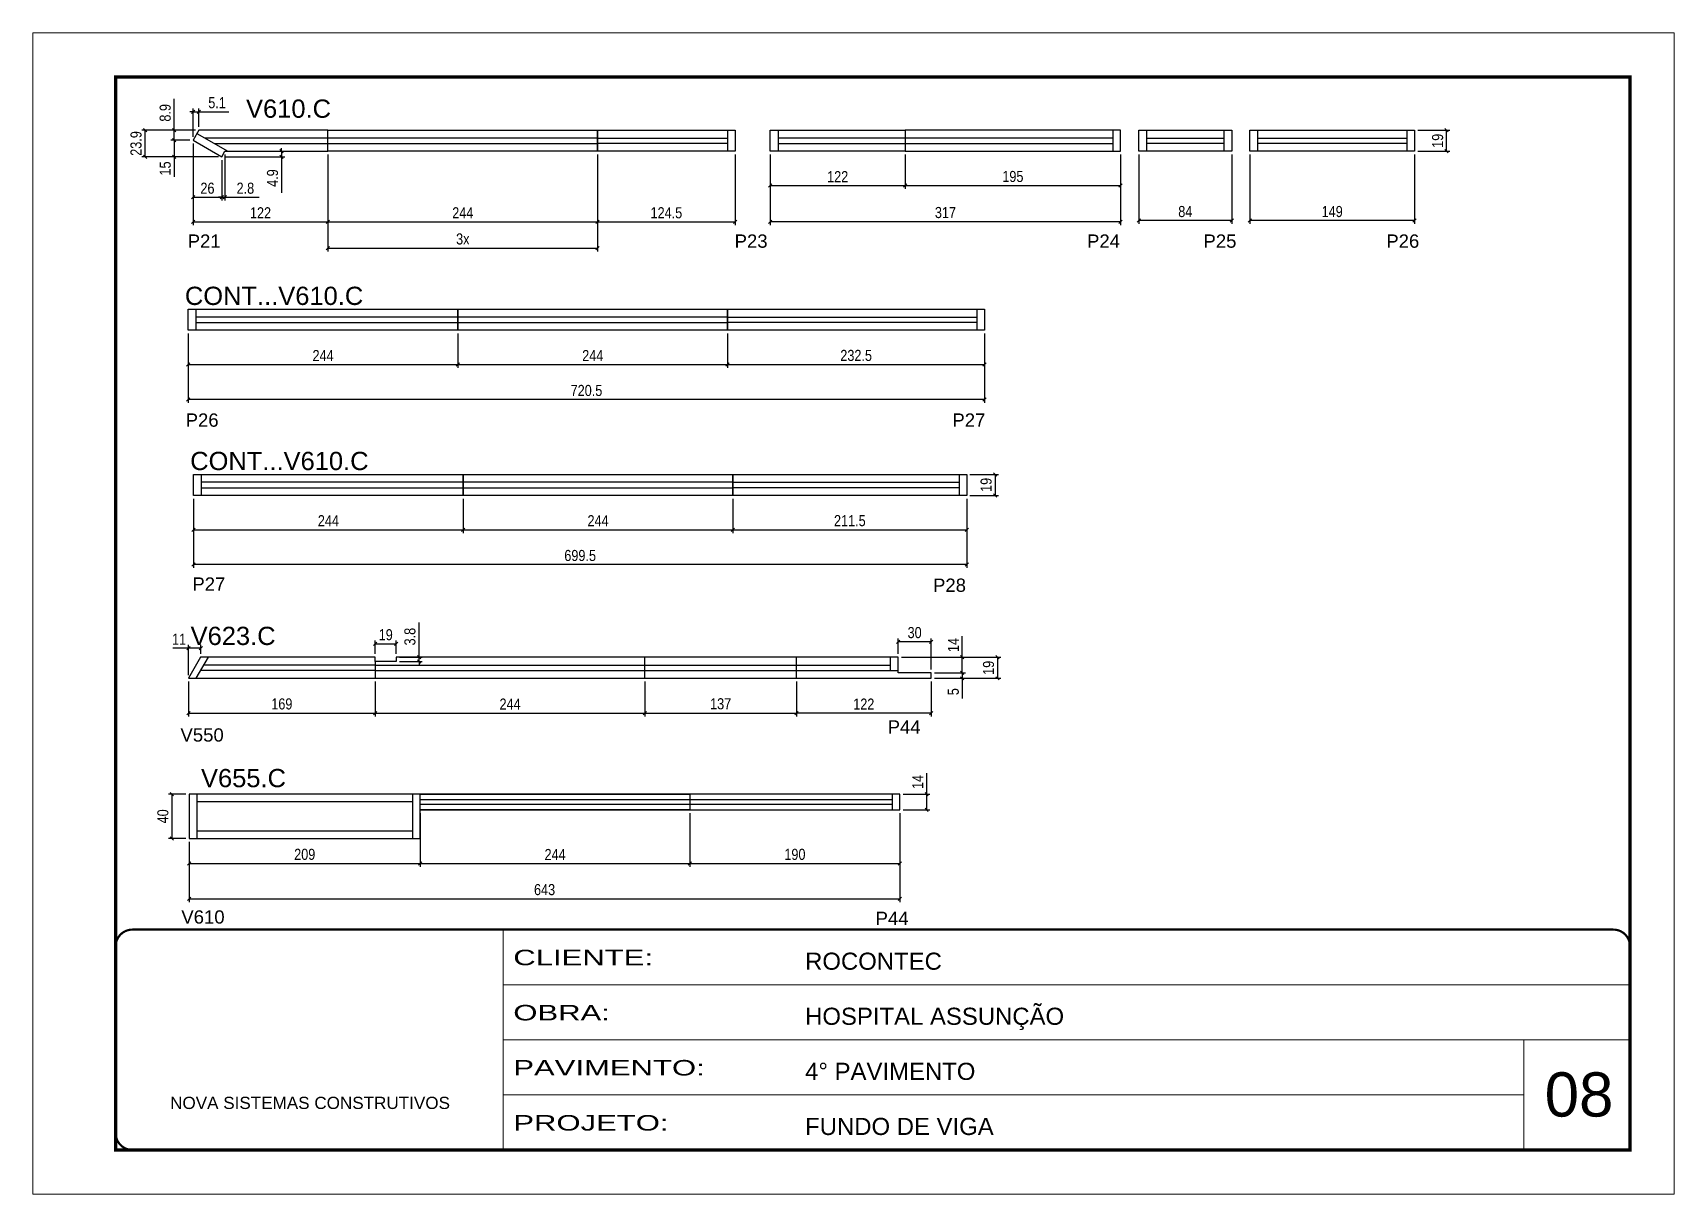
# Model space of a CAD drawing. Extents: x 3111 to 9365, y 861 to 5356.
# Drawn here: x 7880 to 9365, y 3158 to 4208 of the extents above; entities that cross this region are included whole.
import ezdxf

# ---------------------------------------------------------------- set-up
doc = ezdxf.new("R2010")
doc.units = 0
doc.linetypes.add('CONTINUO', pattern=[0])
doc.linetypes.add('DASHED', pattern=[0.75, 0.5, -0.25])
for name, color, linetype in [('5', 5, 'Continuous'), ('COTA', 241, 'Continuous'), ('NOMENCLATURA', 7, 'Continuous'), ('Painéis', 200, 'Continuous'), ('SARR_2.2x7', 40, 'Continuous'), ('SARR_EDITAR', 141, 'Continuous')]:
    doc.layers.add(name, color=color, linetype=linetype)
for name, color, linetype, lineweight in [('CARIMBO', 255, 'Continuous', 9), ('Folhas', 255, 'Continuous', 9), ('SARRAFO DE PRESSAO', 251, 'DASHED', 9)]:
    doc.layers.add(name, color=color, linetype=linetype, lineweight=lineweight)
doc.styles.add('ARIAL', font='arial.ttf')
doc.styles.add('COTA TECNICA-50', font='techl___.ttf', dxfattribs={"height": 10})
doc.styles.get("Standard").update_dxf_attribs({"font": 'arial.ttf'})
doc.styles.add('Tecnologia', font='')
doc.styles.get('Tecnologia').set_extended_font_data('Forgotten Futurist')
doc.dimstyles.new('COTA PAINEL-50', dxfattribs={"dimtxt": 10, "dimasz": 3, "dimexe": 3, "dimexo": 3, "dimgap": 3, "dimtad": 1, "dimdec": 1, "dimzin": 12, "dimdsep": 46, "dimtxsty": 'COTA TECNICA-50', "dimblk1": 'OBLIQUE', "dimblk2": 'OBLIQUE', "dimsah": 1, "dimcen": 0.9, "dimclrd": 4, "dimclre": 4, "dimclrt": 240, "dimadec": 1, "dimazin": 3, "dimtfac": 1, "dimtdec": 1, "dimtmove": 0, "dimatfit": 3, "dimfxl": 1, "dimtolj": 1, "dimtzin": 12, "dimarcsym": 0})

msp = doc.modelspace()

# ---------------------------------------------------------------- texts
at = {"layer": '5', "linetype": 'Continuous'}
for s, p in [('P21', (8019.61, 4013.62)), ('P23', (8514.44, 4013.62)), ('P24', (8833.29, 4013.62)), ('P25', (8938.62, 4013.62)), ('P26', (9104.07, 4013.62)), ('P26', (8017.77, 3851.79)), ('P27', (8711.47, 3851.79)), ('P27', (8023.84, 3703.56)), ('P28', (8693.95, 3702.5)), ('V550', (8013.08, 3567.1)), ('P44', (8652.91, 3574.33)), ('V610', (8013.86, 3402.53)), ('P44', (8641.96, 3401.27))]:
    msp.add_text(s, height=12, rotation=359.99996, dxfattribs=at).set_placement(p)
at = {"layer": 'CARIMBO', "style": 'ARIAL'}
msp.add_text('08', height=40, dxfattribs=at).set_placement((9247.36, 3228.06))
at = {"layer": 'NOMENCLATURA', "linetype": 'Continuous'}
for s, p in [('V610.C', (8072.42, 4131.12)), ('CONT...V610.C', (8017.06, 3961.88)), ('CONT...V610.C', (8021.87, 3812.58)), ('V623.C', (8022.27, 3654.43)), ('V655.C', (8031.66, 3525.86))]:
    msp.add_text(s, height=16.5, dxfattribs=at).set_placement(p)

# ---------------------------------------------------------------- blocks, each defined once
blk = doc.blocks.new('9999999999')
at = {"color": 30, "linetype": 'CONTINUO'}
for p, q in [((98564.6, 34230.2), (98564.6, 34429.4)), ((98564.6, 34379.6), (99584, 34379.6)), ((98564.6, 34329.8), (99488, 34329.8)), ((99584, 34329.8), (99488, 34329.8)), ((99488, 34329.8), (99488, 34230.2)), ((98564.6, 34280), (99488, 34280))]:
    blk.add_line(p, q, dxfattribs=at)
at = {"color": 30, "linetype": 'CONTINUO', "const_width": 2}
blk.add_lwpolyline([(99584, 34230.2), (99584, 34414.4, 0.414214), (99569, 34429.4), (98229, 34429.4, 0.414214), (98214, 34414.4), (98214, 34245.2, 0.414214), (98229, 34230.2), (99584, 34230.2)], format="xyb", dxfattribs=at)
at = {"layer": 'Folhas'}
blk.add_lwpolyline([(98139, 34190.2), (99624, 34190.2), (99624, 35240.2), (98139, 35240.2)], close=True, dxfattribs=at)
at = {"layer": 'Folhas', "color": 30, "const_width": 3}
blk.add_lwpolyline([(98214, 34230.2), (99584, 34230.2), (99584, 35200.2), (98214, 35200.2)], close=True, dxfattribs=at)
at = {"color": 7, "linetype": 'Continuous', "ltscale": 5, "style": 'ARIAL'}
for s, height, p in [('ROCONTEC', 15.48, (98837.7, 34393.1)), ('HOSPITAL ASSUNÇÃO', 15.483, (98837.7, 34343.3)), ('4° PAVIMENTO', 15.483, (98837.7, 34293.5)), ('NOVA SISTEMAS CONSTRUTIVOS', 11.059, (98263.2, 34267.2)), ('FUNDO DE VIGA', 15.483, (98837.7, 34243.7))]:
    blk.add_text(s, height=height, dxfattribs=at).set_placement(p)
at = {"layer": 'Folhas', "color": 7, "style": 'Tecnologia', "width": 1.5}
for s, p in [('CLIENTE:', (98573.7, 34397.2)), ('OBRA:', (98573.7, 34347.3)), ('PAVIMENTO:', (98573.7, 34297.5)), ('PROJETO:', (98573.7, 34247.7))]:
    blk.add_text(s, height=14, dxfattribs=at).set_placement(p)
blk = doc.blocks.new('_Oblique')
at = {"color": 0, "linetype": 'ByBlock', "lineweight": -2}
blk.add_line((-0.5, -0.5), (0.5, 0.5), dxfattribs=at)
blk = doc.blocks.new('*D117')
at = {"layer": 'COTA', "color": 4, "linetype": 'ByBlock', "lineweight": -2, "transparency": 16777216}
for p, q in [((8570.3, 3621.3), (8570.3, 3589.9)), ((8692.3, 3621.3), (8692.3, 3589.9)), ((8692.3, 3592.9), (8570.3, 3592.9))]:
    blk.add_line(p, q, dxfattribs=at)
at = {"layer": 'Defpoints', "color": 0, "linetype": 'ByBlock', "transparency": 16777216}
for p in [(8570.3, 3624.3), (8692.3, 3624.3), (8570.3, 3592.9)]:
    blk.add_point(p, dxfattribs=at)
at = {"layer": 'COTA', "color": 4, "linetype": 'ByBlock', "lineweight": -2, "transparency": 16777216, "xscale": 3, "yscale": 3, "zscale": 3, "rotation": 180}
blk.add_blockref('_Oblique', (8570.3, 3592.9), dxfattribs=at)
at = {"layer": 'COTA', "color": 4, "linetype": 'ByBlock', "lineweight": -2, "transparency": 16777216, "xscale": 3, "yscale": 3, "zscale": 3}
blk.add_blockref('_Oblique', (8692.3, 3592.9), dxfattribs=at)
at = {"layer": 'COTA', "color": 240, "linetype": 'ByBlock', "transparency": 16777216, "insert": (8631.3, 3601), "char_height": 10, "attachment_point": 5, "style": 'COTA TECNICA-50'}
blk.add_mtext('\\A1;122', dxfattribs=at)
blk = doc.blocks.new('*D118')
at = {"layer": 'COTA', "color": 4, "linetype": 'ByBlock', "lineweight": -2, "transparency": 16777216}
for p, q in [((8665.3, 3643.3), (8755.2, 3643.3)), ((8752.2, 3643.3), (8752.2, 3624.3)), ((8695.3, 3624.3), (8755.2, 3624.3))]:
    blk.add_line(p, q, dxfattribs=at)
at = {"layer": 'Defpoints', "color": 0, "linetype": 'ByBlock', "transparency": 16777216}
for p in [(8662.3, 3643.3), (8692.3, 3624.3), (8752.2, 3624.3)]:
    blk.add_point(p, dxfattribs=at)
at = {"layer": 'COTA', "color": 4, "linetype": 'ByBlock', "lineweight": -2, "transparency": 16777216, "xscale": 3, "yscale": 3, "zscale": 3}
for p, rotation in [((8752.2, 3643.3), 90), ((8752.2, 3624.3), 270)]:
    blk.add_blockref('_Oblique', p, dxfattribs=dict(at, rotation=rotation))
at = {"layer": 'COTA', "color": 240, "linetype": 'ByBlock', "transparency": 16777216, "insert": (8744.2, 3633.8), "char_height": 10, "attachment_point": 5, "rotation": 90, "style": 'COTA TECNICA-50'}
blk.add_mtext('\\A1;19', dxfattribs=at)
blk = doc.blocks.new('*D122')
at = {"layer": 'COTA', "color": 4, "linetype": 'ByBlock', "lineweight": -2, "transparency": 16777216}
for p, q in [((8021, 3476.5), (8021, 3453.9)), ((8230, 3476.5), (8230, 3453.9)), ((8021, 3456.9), (8230, 3456.9))]:
    blk.add_line(p, q, dxfattribs=at)
at = {"layer": 'Defpoints', "color": 0, "linetype": 'ByBlock', "transparency": 16777216}
for p in [(8021, 3479.5), (8230, 3479.5), (8230, 3456.9)]:
    blk.add_point(p, dxfattribs=at)
at = {"layer": 'COTA', "color": 4, "linetype": 'ByBlock', "lineweight": -2, "transparency": 16777216, "xscale": 3, "yscale": 3, "zscale": 3, "rotation": 180}
blk.add_blockref('_Oblique', (8021, 3456.9), dxfattribs=at)
at = {"layer": 'COTA', "color": 4, "linetype": 'ByBlock', "lineweight": -2, "transparency": 16777216, "xscale": 3, "yscale": 3, "zscale": 3}
blk.add_blockref('_Oblique', (8230, 3456.9), dxfattribs=at)
at = {"layer": 'COTA', "color": 240, "linetype": 'ByBlock', "transparency": 16777216, "insert": (8125.5, 3465.1), "char_height": 10, "attachment_point": 5, "style": 'COTA TECNICA-50'}
blk.add_mtext('\\A1;209', dxfattribs=at)
blk = doc.blocks.new('*D123')
at = {"layer": 'COTA', "color": 4, "linetype": 'ByBlock', "lineweight": -2, "transparency": 16777216}
for p, q in [((8664, 3502.5), (8664, 3422)), ((8021, 3476.5), (8021, 3422)), ((8021, 3425), (8664, 3425))]:
    blk.add_line(p, q, dxfattribs=at)
at = {"layer": 'Defpoints', "color": 0, "linetype": 'ByBlock', "transparency": 16777216}
for p in [(8664, 3505.5), (8021, 3479.5), (8664, 3425)]:
    blk.add_point(p, dxfattribs=at)
at = {"layer": 'COTA', "color": 4, "linetype": 'ByBlock', "lineweight": -2, "transparency": 16777216, "xscale": 3, "yscale": 3, "zscale": 3, "rotation": 180}
blk.add_blockref('_Oblique', (8021, 3425), dxfattribs=at)
at = {"layer": 'COTA', "color": 4, "linetype": 'ByBlock', "lineweight": -2, "transparency": 16777216, "xscale": 3, "yscale": 3, "zscale": 3}
blk.add_blockref('_Oblique', (8664, 3425), dxfattribs=at)
at = {"layer": 'COTA', "color": 240, "linetype": 'ByBlock', "transparency": 16777216, "insert": (8342.5, 3433.2), "char_height": 10, "attachment_point": 5, "style": 'COTA TECNICA-50'}
blk.add_mtext('\\A1;643', dxfattribs=at)
blk = doc.blocks.new('*D124')
at = {"layer": 'COTA', "color": 4, "linetype": 'ByBlock', "lineweight": -2, "transparency": 16777216}
for p, q in [((8018, 3519.5), (8002.3, 3519.5)), ((8005.3, 3519.5), (8005.3, 3479.5)), ((8018, 3479.5), (8002.3, 3479.5))]:
    blk.add_line(p, q, dxfattribs=at)
at = {"layer": 'Defpoints', "color": 0, "linetype": 'ByBlock', "transparency": 16777216}
for p in [(8021, 3519.5), (8005.3, 3479.5), (8021, 3479.5)]:
    blk.add_point(p, dxfattribs=at)
at = {"layer": 'COTA', "color": 4, "linetype": 'ByBlock', "lineweight": -2, "transparency": 16777216, "xscale": 3, "yscale": 3, "zscale": 3}
for p, rotation in [((8005.3, 3519.5), 90), ((8005.3, 3479.5), 270)]:
    blk.add_blockref('_Oblique', p, dxfattribs=dict(at, rotation=rotation))
at = {"layer": 'COTA', "color": 240, "linetype": 'ByBlock', "transparency": 16777216, "insert": (7997.2, 3499.5), "char_height": 10, "attachment_point": 5, "rotation": 90, "style": 'COTA TECNICA-50'}
blk.add_mtext('\\A1;40', dxfattribs=at)
blk = doc.blocks.new('*D125')
at = {"layer": 'COTA', "color": 4, "linetype": 'ByBlock', "lineweight": -2, "transparency": 16777216}
for p, q in [((8688.2, 3519.5), (8688.2, 3538.6)), ((8667, 3519.5), (8691.2, 3519.5)), ((8688.2, 3505.5), (8688.2, 3519.5)), ((8667, 3505.5), (8691.2, 3505.5))]:
    blk.add_line(p, q, dxfattribs=at)
at = {"layer": 'Defpoints', "color": 0, "linetype": 'ByBlock', "transparency": 16777216}
for p in [(8664, 3519.5), (8688.2, 3519.5), (8664, 3505.5)]:
    blk.add_point(p, dxfattribs=at)
at = {"layer": 'COTA', "color": 4, "linetype": 'ByBlock', "lineweight": -2, "transparency": 16777216, "xscale": 3, "yscale": 3, "zscale": 3}
for p, rotation in [((8688.2, 3519.5), 90), ((8688.2, 3505.5), 270)]:
    blk.add_blockref('_Oblique', p, dxfattribs=dict(at, rotation=rotation))
at = {"layer": 'COTA', "color": 240, "linetype": 'ByBlock', "transparency": 16777216, "insert": (8680.1, 3530.6), "char_height": 10, "attachment_point": 5, "rotation": 90, "style": 'COTA TECNICA-50'}
blk.add_mtext('\\A1;14', dxfattribs=at)
blk = doc.blocks.new('*D8')
at = {"layer": 'COTA', "color": 4, "linetype": 'ByBlock', "lineweight": -2, "transparency": 16777216}
for p, q in [((8024.5, 4107.9), (8024.5, 4034.1)), ((8146.5, 4097.8), (8146.5, 4034.1)), ((8024.5, 4037.1), (8146.5, 4037.1))]:
    blk.add_line(p, q, dxfattribs=at)
at = {"layer": 'Defpoints', "color": 0, "linetype": 'ByBlock', "transparency": 16777216}
for p in [(8024.5, 4110.9), (8146.5, 4100.8), (8146.5, 4037.1)]:
    blk.add_point(p, dxfattribs=at)
at = {"layer": 'COTA', "color": 4, "linetype": 'ByBlock', "lineweight": -2, "transparency": 16777216, "xscale": 3, "yscale": 3, "zscale": 3, "rotation": 180}
blk.add_blockref('_Oblique', (8024.5, 4037.1), dxfattribs=at)
at = {"layer": 'COTA', "color": 4, "linetype": 'ByBlock', "lineweight": -2, "transparency": 16777216, "xscale": 3, "yscale": 3, "zscale": 3}
blk.add_blockref('_Oblique', (8146.5, 4037.1), dxfattribs=at)
at = {"layer": 'COTA', "color": 240, "linetype": 'ByBlock', "transparency": 16777216, "insert": (8085.5, 4045.2), "char_height": 10, "attachment_point": 5, "style": 'COTA TECNICA-50'}
blk.add_mtext('\\A1;122', dxfattribs=at)
blk = doc.blocks.new('*D101')
at = {"layer": 'COTA', "color": 4, "linetype": 'ByBlock', "lineweight": -2, "transparency": 16777216}
for p, q in [((8026.6, 4119.8), (7978.2, 4119.8)), ((7981.2, 4095.9), (7981.2, 4119.8)), ((8047.4, 4095.9), (7978.2, 4095.9))]:
    blk.add_line(p, q, dxfattribs=at)
at = {"layer": 'Defpoints', "color": 0, "linetype": 'ByBlock', "transparency": 16777216}
for p in [(7981.2, 4119.8), (8029.6, 4119.8), (8050.4, 4095.9)]:
    blk.add_point(p, dxfattribs=at)
at = {"layer": 'COTA', "color": 4, "linetype": 'ByBlock', "lineweight": -2, "transparency": 16777216, "xscale": 3, "yscale": 3, "zscale": 3}
for p, rotation in [((7981.2, 4119.8), 90), ((7981.2, 4095.9), 270)]:
    blk.add_blockref('_Oblique', p, dxfattribs=dict(at, rotation=rotation))
at = {"layer": 'COTA', "color": 240, "linetype": 'ByBlock', "transparency": 16777216, "insert": (7972.9, 4107.9), "char_height": 10, "attachment_point": 5, "rotation": 90, "style": 'COTA TECNICA-50'}
blk.add_mtext('\\A1;23.9', dxfattribs=at)
blk = doc.blocks.new('*D9')
at = {"layer": 'COTA', "color": 4, "linetype": 'ByBlock', "lineweight": -2, "transparency": 16777216}
for p, q in [((8024.5, 4136.6), (8021.5, 4136.6)), ((8024.5, 4113.9), (8024.5, 4139.6)), ((8024.5, 4136.6), (8029.6, 4136.6)), ((8029.6, 4122.8), (8029.6, 4139.6)), ((8029.6, 4136.6), (8056.8, 4136.6))]:
    blk.add_line(p, q, dxfattribs=at)
at = {"layer": 'Defpoints', "color": 0, "linetype": 'ByBlock', "transparency": 16777216}
for p in [(8029.6, 4136.6), (8029.6, 4119.8), (8024.5, 4110.9)]:
    blk.add_point(p, dxfattribs=at)
at = {"layer": 'COTA', "color": 4, "linetype": 'ByBlock', "lineweight": -2, "transparency": 16777216, "xscale": 3, "yscale": 3, "zscale": 3}
blk.add_blockref('_Oblique', (8024.5, 4136.6), dxfattribs=at)
at = {"layer": 'COTA', "color": 4, "linetype": 'ByBlock', "lineweight": -2, "transparency": 16777216, "xscale": 3, "yscale": 3, "zscale": 3, "rotation": 180}
blk.add_blockref('_Oblique', (8029.6, 4136.6), dxfattribs=at)
at = {"layer": 'COTA', "color": 240, "linetype": 'ByBlock', "transparency": 16777216, "insert": (8046.2, 4144.7), "char_height": 10, "attachment_point": 5, "style": 'COTA TECNICA-50'}
blk.add_mtext('\\A1;5.1', dxfattribs=at)
blk = doc.blocks.new('*D10')
at = {"layer": 'COTA', "color": 4, "linetype": 'ByBlock', "lineweight": -2, "transparency": 16777216}
for p, q in [((8024.5, 4107.9), (8024.5, 4056.3)), ((8050.4, 4092.9), (8050.4, 4056.3)), ((8024.5, 4059.3), (8050.4, 4059.3))]:
    blk.add_line(p, q, dxfattribs=at)
at = {"layer": 'Defpoints', "color": 0, "linetype": 'ByBlock', "transparency": 16777216}
for p in [(8024.5, 4110.9), (8050.4, 4095.9), (8050.4, 4059.3)]:
    blk.add_point(p, dxfattribs=at)
at = {"layer": 'COTA', "color": 4, "linetype": 'ByBlock', "lineweight": -2, "transparency": 16777216, "xscale": 3, "yscale": 3, "zscale": 3, "rotation": 180}
blk.add_blockref('_Oblique', (8024.5, 4059.3), dxfattribs=at)
at = {"layer": 'COTA', "color": 4, "linetype": 'ByBlock', "lineweight": -2, "transparency": 16777216, "xscale": 3, "yscale": 3, "zscale": 3}
blk.add_blockref('_Oblique', (8050.4, 4059.3), dxfattribs=at)
at = {"layer": 'COTA', "color": 240, "linetype": 'ByBlock', "transparency": 16777216, "insert": (8037.5, 4067.4), "char_height": 10, "attachment_point": 5, "style": 'COTA TECNICA-50'}
blk.add_mtext('\\A1;26', dxfattribs=at)
blk = doc.blocks.new('*D11')
at = {"layer": 'COTA', "color": 4, "linetype": 'ByBlock', "lineweight": -2, "transparency": 16777216}
for p, q in [((8007.4, 4119.8), (8007.4, 4148.3)), ((8026.6, 4119.8), (8004.4, 4119.8)), ((8007.4, 4110.9), (8007.4, 4119.8)), ((8021.5, 4110.9), (8004.4, 4110.9))]:
    blk.add_line(p, q, dxfattribs=at)
at = {"layer": 'Defpoints', "color": 0, "linetype": 'ByBlock', "transparency": 16777216}
for p in [(8007.4, 4119.8), (8029.6, 4119.8), (8024.5, 4110.9)]:
    blk.add_point(p, dxfattribs=at)
at = {"layer": 'COTA', "color": 4, "linetype": 'ByBlock', "lineweight": -2, "transparency": 16777216, "xscale": 3, "yscale": 3, "zscale": 3}
for p, rotation in [((8007.4, 4119.8), 90), ((8007.4, 4110.9), 270)]:
    blk.add_blockref('_Oblique', p, dxfattribs=dict(at, rotation=rotation))
at = {"layer": 'COTA', "color": 240, "linetype": 'ByBlock', "transparency": 16777216, "insert": (7999.3, 4135.6), "char_height": 10, "attachment_point": 5, "rotation": 90, "style": 'COTA TECNICA-50'}
blk.add_mtext('\\A1;8.9', dxfattribs=at)
blk = doc.blocks.new('*D12')
at = {"layer": 'COTA', "color": 4, "linetype": 'ByBlock', "lineweight": -2, "transparency": 16777216}
for p, q in [((8021.5, 4110.9), (8004.4, 4110.9)), ((8007.4, 4110.9), (8007.4, 4095.9)), ((8047.4, 4095.9), (8004.4, 4095.9)), ((8007.4, 4095.9), (8007.4, 4077.6))]:
    blk.add_line(p, q, dxfattribs=at)
at = {"layer": 'Defpoints', "color": 0, "linetype": 'ByBlock', "transparency": 16777216}
for p in [(8024.5, 4110.9), (8007.4, 4095.9), (8050.4, 4095.9)]:
    blk.add_point(p, dxfattribs=at)
at = {"layer": 'COTA', "color": 4, "linetype": 'ByBlock', "lineweight": -2, "transparency": 16777216, "xscale": 3, "yscale": 3, "zscale": 3}
for p, rotation in [((8007.4, 4110.9), 90), ((8007.4, 4095.9), 270)]:
    blk.add_blockref('_Oblique', p, dxfattribs=dict(at, rotation=rotation))
at = {"layer": 'COTA', "color": 240, "linetype": 'ByBlock', "transparency": 16777216, "insert": (7999.3, 4085.3), "char_height": 10, "attachment_point": 5, "rotation": 90, "style": 'COTA TECNICA-50'}
blk.add_mtext('\\A1;15', dxfattribs=at)
blk = doc.blocks.new('*D102')
at = {"layer": 'COTA', "color": 4, "linetype": 'ByBlock', "lineweight": -2, "transparency": 16777216}
for p, q in [((8050.4, 4092.9), (8050.4, 4056.3)), ((8053.3, 4097.8), (8053.3, 4056.3)), ((8050.4, 4059.3), (8047.4, 4059.3)), ((8050.4, 4059.3), (8053.3, 4059.3)), ((8053.3, 4059.3), (8084.3, 4059.3))]:
    blk.add_line(p, q, dxfattribs=at)
at = {"layer": 'Defpoints', "color": 0, "linetype": 'ByBlock', "transparency": 16777216}
for p in [(8053.3, 4100.8), (8050.4, 4095.9), (8053.3, 4059.3)]:
    blk.add_point(p, dxfattribs=at)
at = {"layer": 'COTA', "color": 4, "linetype": 'ByBlock', "lineweight": -2, "transparency": 16777216, "xscale": 3, "yscale": 3, "zscale": 3}
blk.add_blockref('_Oblique', (8050.4, 4059.3), dxfattribs=at)
at = {"layer": 'COTA', "color": 4, "linetype": 'ByBlock', "lineweight": -2, "transparency": 16777216, "xscale": 3, "yscale": 3, "zscale": 3, "rotation": 180}
blk.add_blockref('_Oblique', (8053.3, 4059.3), dxfattribs=at)
at = {"layer": 'COTA', "color": 240, "linetype": 'ByBlock', "transparency": 16777216, "insert": (8071.8, 4067.4), "char_height": 10, "attachment_point": 5, "style": 'COTA TECNICA-50'}
blk.add_mtext('\\A1;2.8', dxfattribs=at)
blk = doc.blocks.new('*D103')
at = {"layer": 'COTA', "color": 4, "linetype": 'ByBlock', "lineweight": -2, "transparency": 16777216}
for p, q in [((8056.3, 4100.8), (8107.5, 4100.8)), ((8104.5, 4100.8), (8104.5, 4103.8)), ((8104.5, 4100.8), (8104.5, 4095.9)), ((8053.4, 4095.9), (8107.5, 4095.9)), ((8104.5, 4095.9), (8104.5, 4063.2))]:
    blk.add_line(p, q, dxfattribs=at)
at = {"layer": 'Defpoints', "color": 0, "linetype": 'ByBlock', "transparency": 16777216}
for p in [(8053.3, 4100.8), (8050.4, 4095.9), (8104.5, 4095.9)]:
    blk.add_point(p, dxfattribs=at)
at = {"layer": 'COTA', "color": 4, "linetype": 'ByBlock', "lineweight": -2, "transparency": 16777216, "xscale": 3, "yscale": 3, "zscale": 3}
for p, rotation in [((8104.5, 4100.8), 270), ((8104.5, 4095.9), 90)]:
    blk.add_blockref('_Oblique', p, dxfattribs=dict(at, rotation=rotation))
at = {"layer": 'COTA', "color": 240, "linetype": 'ByBlock', "transparency": 16777216, "insert": (8096.4, 4076.6), "char_height": 10, "attachment_point": 5, "rotation": 90, "style": 'COTA TECNICA-50'}
blk.add_mtext('\\A1;4.9', dxfattribs=at)
blk = doc.blocks.new('*D13')
at = {"layer": 'COTA', "color": 4, "linetype": 'ByBlock', "lineweight": -2, "transparency": 16777216}
for p, q in [((8146.5, 4097.8), (8146.5, 4034.1)), ((8390.5, 4097.8), (8390.5, 4034.1)), ((8146.5, 4037.1), (8390.5, 4037.1))]:
    blk.add_line(p, q, dxfattribs=at)
at = {"layer": 'Defpoints', "color": 0, "linetype": 'ByBlock', "transparency": 16777216}
for p in [(8146.5, 4100.8), (8390.5, 4100.8), (8390.5, 4037.1)]:
    blk.add_point(p, dxfattribs=at)
at = {"layer": 'COTA', "color": 4, "linetype": 'ByBlock', "lineweight": -2, "transparency": 16777216, "xscale": 3, "yscale": 3, "zscale": 3, "rotation": 180}
blk.add_blockref('_Oblique', (8146.5, 4037.1), dxfattribs=at)
at = {"layer": 'COTA', "color": 4, "linetype": 'ByBlock', "lineweight": -2, "transparency": 16777216, "xscale": 3, "yscale": 3, "zscale": 3}
blk.add_blockref('_Oblique', (8390.5, 4037.1), dxfattribs=at)
at = {"layer": 'COTA', "color": 240, "linetype": 'ByBlock', "transparency": 16777216, "insert": (8268.5, 4045.2), "char_height": 10, "attachment_point": 5, "style": 'COTA TECNICA-50'}
blk.add_mtext('\\A1;244', dxfattribs=at)
blk = doc.blocks.new('*D104')
at = {"layer": 'COTA', "color": 4, "linetype": 'ByBlock', "lineweight": -2, "transparency": 16777216}
for p, q in [((8390.5, 4097.8), (8390.5, 4034.1)), ((8514.9, 4097.8), (8514.9, 4034.1)), ((8390.5, 4037.1), (8514.9, 4037.1))]:
    blk.add_line(p, q, dxfattribs=at)
at = {"layer": 'Defpoints', "color": 0, "linetype": 'ByBlock', "transparency": 16777216}
for p in [(8390.5, 4100.8), (8514.9, 4100.8), (8514.9, 4037.1)]:
    blk.add_point(p, dxfattribs=at)
at = {"layer": 'COTA', "color": 4, "linetype": 'ByBlock', "lineweight": -2, "transparency": 16777216, "xscale": 3, "yscale": 3, "zscale": 3, "rotation": 180}
blk.add_blockref('_Oblique', (8390.5, 4037.1), dxfattribs=at)
at = {"layer": 'COTA', "color": 4, "linetype": 'ByBlock', "lineweight": -2, "transparency": 16777216, "xscale": 3, "yscale": 3, "zscale": 3}
blk.add_blockref('_Oblique', (8514.9, 4037.1), dxfattribs=at)
at = {"layer": 'COTA', "color": 240, "linetype": 'ByBlock', "transparency": 16777216, "insert": (8452.7, 4045.2), "char_height": 10, "attachment_point": 5, "style": 'COTA TECNICA-50'}
blk.add_mtext('\\A1;124.5', dxfattribs=at)
blk = doc.blocks.new('*D105')
at = {"layer": 'COTA', "color": 4, "linetype": 'ByBlock', "lineweight": -2, "transparency": 16777216}
for p, q in [((8546.7, 4097.8), (8546.7, 4066.8)), ((8668.7, 4097.8), (8668.7, 4066.8)), ((8546.7, 4069.8), (8668.7, 4069.8))]:
    blk.add_line(p, q, dxfattribs=at)
at = {"layer": 'Defpoints', "color": 0, "linetype": 'ByBlock', "transparency": 16777216}
for p in [(8546.7, 4100.8), (8668.7, 4100.8), (8668.7, 4069.8)]:
    blk.add_point(p, dxfattribs=at)
at = {"layer": 'COTA', "color": 4, "linetype": 'ByBlock', "lineweight": -2, "transparency": 16777216, "xscale": 3, "yscale": 3, "zscale": 3}
for p, rotation in [((8546.7, 4069.8), 180.0000727987055), ((8668.7, 4069.8), 7.279870543824064e-05)]:
    blk.add_blockref('_Oblique', p, dxfattribs=dict(at, rotation=rotation))
at = {"layer": 'COTA', "color": 240, "linetype": 'ByBlock', "transparency": 16777216, "insert": (8607.7, 4077.9), "char_height": 10, "attachment_point": 5, "rotation": 0.0001, "style": 'COTA TECNICA-50'}
blk.add_mtext('\\A1;122', dxfattribs=at)
blk = doc.blocks.new('*D106')
at = {"layer": 'COTA', "color": 4, "linetype": 'ByBlock', "lineweight": -2, "transparency": 16777216}
for p, q in [((8668.7, 4097.8), (8668.7, 4066.8)), ((8863.7, 4097.8), (8863.7, 4066.8)), ((8668.7, 4069.8), (8863.7, 4069.8))]:
    blk.add_line(p, q, dxfattribs=at)
at = {"layer": 'Defpoints', "color": 0, "linetype": 'ByBlock', "transparency": 16777216}
for p in [(8668.7, 4100.8), (8863.7, 4100.8), (8863.7, 4069.8)]:
    blk.add_point(p, dxfattribs=at)
at = {"layer": 'COTA', "color": 4, "linetype": 'ByBlock', "lineweight": -2, "transparency": 16777216, "xscale": 3, "yscale": 3, "zscale": 3, "rotation": 180}
blk.add_blockref('_Oblique', (8668.7, 4069.8), dxfattribs=at)
at = {"layer": 'COTA', "color": 4, "linetype": 'ByBlock', "lineweight": -2, "transparency": 16777216, "xscale": 3, "yscale": 3, "zscale": 3}
blk.add_blockref('_Oblique', (8863.7, 4069.8), dxfattribs=at)
at = {"layer": 'COTA', "color": 240, "linetype": 'ByBlock', "transparency": 16777216, "insert": (8766.2, 4078), "char_height": 10, "attachment_point": 5, "style": 'COTA TECNICA-50'}
blk.add_mtext('\\A1;195', dxfattribs=at)
blk = doc.blocks.new('*D107')
at = {"layer": 'COTA', "color": 4, "linetype": 'ByBlock', "lineweight": -2, "transparency": 16777216}
for p, q in [((8546.7, 4097.8), (8546.7, 4034.1)), ((8863.7, 4097.8), (8863.7, 4034.1)), ((8863.7, 4037.1), (8546.7, 4037.1))]:
    blk.add_line(p, q, dxfattribs=at)
at = {"layer": 'Defpoints', "color": 0, "linetype": 'ByBlock', "transparency": 16777216}
for p in [(8546.7, 4100.8), (8863.7, 4100.8), (8546.7, 4037.1)]:
    blk.add_point(p, dxfattribs=at)
at = {"layer": 'COTA', "color": 4, "linetype": 'ByBlock', "lineweight": -2, "transparency": 16777216, "xscale": 3, "yscale": 3, "zscale": 3, "rotation": 180}
blk.add_blockref('_Oblique', (8546.7, 4037.1), dxfattribs=at)
at = {"layer": 'COTA', "color": 4, "linetype": 'ByBlock', "lineweight": -2, "transparency": 16777216, "xscale": 3, "yscale": 3, "zscale": 3}
blk.add_blockref('_Oblique', (8863.7, 4037.1), dxfattribs=at)
at = {"layer": 'COTA', "color": 240, "linetype": 'ByBlock', "transparency": 16777216, "insert": (8705.2, 4045.4), "char_height": 10, "attachment_point": 5, "style": 'COTA TECNICA-50'}
blk.add_mtext('\\A1;317', dxfattribs=at)
blk = doc.blocks.new('*D14')
at = {"layer": 'COTA', "color": 4, "linetype": 'ByBlock', "lineweight": -2, "transparency": 16777216}
for p, q in [((9132.6, 4119.8), (9161.6, 4119.8)), ((9158.6, 4100.8), (9158.6, 4119.8)), ((9132.6, 4100.8), (9161.6, 4100.8))]:
    blk.add_line(p, q, dxfattribs=at)
at = {"layer": 'Defpoints', "color": 0, "linetype": 'ByBlock', "transparency": 16777216}
for p in [(9129.6, 4119.8), (9158.6, 4119.8), (9129.6, 4100.8)]:
    blk.add_point(p, dxfattribs=at)
at = {"layer": 'COTA', "color": 4, "linetype": 'ByBlock', "lineweight": -2, "transparency": 16777216, "xscale": 3, "yscale": 3, "zscale": 3}
for p, rotation in [((9158.6, 4119.8), 90), ((9158.6, 4100.8), 270)]:
    blk.add_blockref('_Oblique', p, dxfattribs=dict(at, rotation=rotation))
at = {"layer": 'COTA', "color": 240, "linetype": 'ByBlock', "transparency": 16777216, "insert": (9150.5, 4110.3), "char_height": 10, "attachment_point": 5, "rotation": 90, "style": 'COTA TECNICA-50'}
blk.add_mtext('\\A1;19', dxfattribs=at)
blk = doc.blocks.new('*D108')
at = {"layer": 'COTA', "color": 4, "linetype": 'ByBlock', "lineweight": -2, "transparency": 16777216}
for p, q in [((8880.2, 4097.8), (8880.2, 4035.2)), ((8964.2, 4097.8), (8964.2, 4035.2)), ((8964.2, 4038.2), (8880.2, 4038.2))]:
    blk.add_line(p, q, dxfattribs=at)
at = {"layer": 'Defpoints', "color": 0, "linetype": 'ByBlock', "transparency": 16777216}
for p in [(8880.2, 4100.8), (8964.2, 4100.8), (8880.2, 4038.2)]:
    blk.add_point(p, dxfattribs=at)
at = {"layer": 'COTA', "color": 4, "linetype": 'ByBlock', "lineweight": -2, "transparency": 16777216, "xscale": 3, "yscale": 3, "zscale": 3}
for p, rotation in [((8880.2, 4038.2), 180.0000000217672), ((8964.2, 4038.2), 2.176722802005315e-08)]:
    blk.add_blockref('_Oblique', p, dxfattribs=dict(at, rotation=rotation))
at = {"layer": 'COTA', "color": 240, "linetype": 'ByBlock', "transparency": 16777216, "insert": (8922.2, 4046.3), "char_height": 10, "attachment_point": 5, "rotation": 0, "style": 'COTA TECNICA-50'}
blk.add_mtext('\\A1;84', dxfattribs=at)
blk = doc.blocks.new('*D109')
at = {"layer": 'COTA', "color": 4, "linetype": 'ByBlock', "lineweight": -2, "transparency": 16777216}
for p, q in [((8980.6, 4097.8), (8980.6, 4035.2)), ((9129.6, 4097.8), (9129.6, 4035.2)), ((9129.6, 4038.2), (8980.6, 4038.2))]:
    blk.add_line(p, q, dxfattribs=at)
at = {"layer": 'Defpoints', "color": 0, "linetype": 'ByBlock', "transparency": 16777216}
for p in [(8980.6, 4100.8), (9129.6, 4100.8), (8980.6, 4038.2)]:
    blk.add_point(p, dxfattribs=at)
at = {"layer": 'COTA', "color": 4, "linetype": 'ByBlock', "lineweight": -2, "transparency": 16777216, "xscale": 3, "yscale": 3, "zscale": 3}
for p, rotation in [((8980.6, 4038.2), 180.0000000122715), ((9129.6, 4038.2), 1.22714638450816e-08)]:
    blk.add_blockref('_Oblique', p, dxfattribs=dict(at, rotation=rotation))
at = {"layer": 'COTA', "color": 240, "linetype": 'ByBlock', "transparency": 16777216, "insert": (9055.1, 4046.3), "char_height": 10, "attachment_point": 5, "rotation": 0, "style": 'COTA TECNICA-50'}
blk.add_mtext('\\A1;149', dxfattribs=at)
blk = doc.blocks.new('*D110')
at = {"layer": 'COTA', "color": 4, "linetype": 'ByBlock', "lineweight": -2, "transparency": 16777216}
for p, q in [((8508.1, 3936), (8508.1, 3905)), ((8740.6, 3936), (8740.6, 3905)), ((8508.1, 3908), (8740.6, 3908))]:
    blk.add_line(p, q, dxfattribs=at)
at = {"layer": 'Defpoints', "color": 0, "linetype": 'ByBlock', "transparency": 16777216}
for p in [(8508.1, 3939), (8740.6, 3939), (8740.6, 3908)]:
    blk.add_point(p, dxfattribs=at)
at = {"layer": 'COTA', "color": 4, "linetype": 'ByBlock', "lineweight": -2, "transparency": 16777216, "xscale": 3, "yscale": 3, "zscale": 3, "rotation": 180}
blk.add_blockref('_Oblique', (8508.1, 3908), dxfattribs=at)
at = {"layer": 'COTA', "color": 4, "linetype": 'ByBlock', "lineweight": -2, "transparency": 16777216, "xscale": 3, "yscale": 3, "zscale": 3}
blk.add_blockref('_Oblique', (8740.6, 3908), dxfattribs=at)
at = {"layer": 'COTA', "color": 240, "linetype": 'ByBlock', "transparency": 16777216, "insert": (8624.4, 3916.2), "char_height": 10, "attachment_point": 5, "style": 'COTA TECNICA-50'}
blk.add_mtext('\\A1;232.5', dxfattribs=at)
blk = doc.blocks.new('*D111')
at = {"layer": 'COTA', "color": 4, "linetype": 'ByBlock', "lineweight": -2, "transparency": 16777216}
for p, q in [((8020.1, 3936), (8020.1, 3905)), ((8264.1, 3936), (8264.1, 3905)), ((8020.1, 3908), (8264.1, 3908))]:
    blk.add_line(p, q, dxfattribs=at)
at = {"layer": 'Defpoints', "color": 0, "linetype": 'ByBlock', "transparency": 16777216}
for p in [(8020.1, 3939), (8264.1, 3939), (8264.1, 3908)]:
    blk.add_point(p, dxfattribs=at)
at = {"layer": 'COTA', "color": 4, "linetype": 'ByBlock', "lineweight": -2, "transparency": 16777216, "xscale": 3, "yscale": 3, "zscale": 3, "rotation": 180}
blk.add_blockref('_Oblique', (8020.1, 3908), dxfattribs=at)
at = {"layer": 'COTA', "color": 4, "linetype": 'ByBlock', "lineweight": -2, "transparency": 16777216, "xscale": 3, "yscale": 3, "zscale": 3}
blk.add_blockref('_Oblique', (8264.1, 3908), dxfattribs=at)
at = {"layer": 'COTA', "color": 240, "linetype": 'ByBlock', "transparency": 16777216, "insert": (8142.1, 3916.1), "char_height": 10, "attachment_point": 5, "style": 'COTA TECNICA-50'}
blk.add_mtext('\\A1;244', dxfattribs=at)
blk = doc.blocks.new('*D41')
at = {"layer": 'COTA', "color": 4, "linetype": 'ByBlock', "lineweight": -2, "transparency": 16777216}
for p, q in [((8264.1, 3936), (8264.1, 3905)), ((8508.1, 3936), (8508.1, 3905)), ((8264.1, 3908), (8508.1, 3908))]:
    blk.add_line(p, q, dxfattribs=at)
at = {"layer": 'Defpoints', "color": 0, "linetype": 'ByBlock', "transparency": 16777216}
for p in [(8264.1, 3939), (8508.1, 3939), (8508.1, 3908)]:
    blk.add_point(p, dxfattribs=at)
at = {"layer": 'COTA', "color": 4, "linetype": 'ByBlock', "lineweight": -2, "transparency": 16777216, "xscale": 3, "yscale": 3, "zscale": 3, "rotation": 180}
blk.add_blockref('_Oblique', (8264.1, 3908), dxfattribs=at)
at = {"layer": 'COTA', "color": 4, "linetype": 'ByBlock', "lineweight": -2, "transparency": 16777216, "xscale": 3, "yscale": 3, "zscale": 3}
blk.add_blockref('_Oblique', (8508.1, 3908), dxfattribs=at)
at = {"layer": 'COTA', "color": 240, "linetype": 'ByBlock', "transparency": 16777216, "insert": (8386.1, 3916.1), "char_height": 10, "attachment_point": 5, "style": 'COTA TECNICA-50'}
blk.add_mtext('\\A1;244', dxfattribs=at)
blk = doc.blocks.new('*D42')
at = {"layer": 'COTA', "color": 4, "linetype": 'ByBlock', "lineweight": -2, "transparency": 16777216}
for p, q in [((8020.1, 3936), (8020.1, 3873.4)), ((8740.6, 3936), (8740.6, 3873.4)), ((8740.6, 3876.4), (8020.1, 3876.4))]:
    blk.add_line(p, q, dxfattribs=at)
at = {"layer": 'Defpoints', "color": 0, "linetype": 'ByBlock', "transparency": 16777216}
for p in [(8020.1, 3939), (8740.6, 3939), (8020.1, 3876.4)]:
    blk.add_point(p, dxfattribs=at)
at = {"layer": 'COTA', "color": 4, "linetype": 'ByBlock', "lineweight": -2, "transparency": 16777216, "xscale": 3, "yscale": 3, "zscale": 3, "rotation": 180}
blk.add_blockref('_Oblique', (8020.1, 3876.4), dxfattribs=at)
at = {"layer": 'COTA', "color": 4, "linetype": 'ByBlock', "lineweight": -2, "transparency": 16777216, "xscale": 3, "yscale": 3, "zscale": 3}
blk.add_blockref('_Oblique', (8740.6, 3876.4), dxfattribs=at)
at = {"layer": 'COTA', "color": 240, "linetype": 'ByBlock', "transparency": 16777216, "insert": (8380.4, 3884.5), "char_height": 10, "attachment_point": 5, "style": 'COTA TECNICA-50'}
blk.add_mtext('\\A1;720.5', dxfattribs=at)
blk = doc.blocks.new('*D152')
at = {"layer": 'COTA', "color": 4, "linetype": 'ByBlock', "lineweight": -2, "transparency": 16777216}
for p, q in [((8512.9, 3786.7), (8512.9, 3755.7)), ((8724.4, 3786.7), (8724.4, 3755.7)), ((8512.9, 3758.7), (8724.4, 3758.7))]:
    blk.add_line(p, q, dxfattribs=at)
at = {"layer": 'Defpoints', "color": 0, "linetype": 'ByBlock', "transparency": 16777216}
for p in [(8512.9, 3789.7), (8724.4, 3789.7), (8724.4, 3758.7)]:
    blk.add_point(p, dxfattribs=at)
at = {"layer": 'COTA', "color": 4, "linetype": 'ByBlock', "lineweight": -2, "transparency": 16777216, "xscale": 3, "yscale": 3, "zscale": 3, "rotation": 180}
blk.add_blockref('_Oblique', (8512.9, 3758.7), dxfattribs=at)
at = {"layer": 'COTA', "color": 4, "linetype": 'ByBlock', "lineweight": -2, "transparency": 16777216, "xscale": 3, "yscale": 3, "zscale": 3}
blk.add_blockref('_Oblique', (8724.4, 3758.7), dxfattribs=at)
at = {"layer": 'COTA', "color": 240, "linetype": 'ByBlock', "transparency": 16777216, "insert": (8618.7, 3766.8), "char_height": 10, "attachment_point": 5, "style": 'COTA TECNICA-50'}
blk.add_mtext('\\A1;211.5', dxfattribs=at)
blk = doc.blocks.new('*D153')
at = {"layer": 'COTA', "color": 4, "linetype": 'ByBlock', "lineweight": -2, "transparency": 16777216}
for p, q in [((8024.9, 3786.7), (8024.9, 3755.7)), ((8268.9, 3786.7), (8268.9, 3755.7)), ((8024.9, 3758.7), (8268.9, 3758.7))]:
    blk.add_line(p, q, dxfattribs=at)
at = {"layer": 'Defpoints', "color": 0, "linetype": 'ByBlock', "transparency": 16777216}
for p in [(8024.9, 3789.7), (8268.9, 3789.7), (8268.9, 3758.7)]:
    blk.add_point(p, dxfattribs=at)
at = {"layer": 'COTA', "color": 4, "linetype": 'ByBlock', "lineweight": -2, "transparency": 16777216, "xscale": 3, "yscale": 3, "zscale": 3, "rotation": 180}
blk.add_blockref('_Oblique', (8024.9, 3758.7), dxfattribs=at)
at = {"layer": 'COTA', "color": 4, "linetype": 'ByBlock', "lineweight": -2, "transparency": 16777216, "xscale": 3, "yscale": 3, "zscale": 3}
blk.add_blockref('_Oblique', (8268.9, 3758.7), dxfattribs=at)
at = {"layer": 'COTA', "color": 240, "linetype": 'ByBlock', "transparency": 16777216, "insert": (8146.9, 3766.8), "char_height": 10, "attachment_point": 5, "style": 'COTA TECNICA-50'}
blk.add_mtext('\\A1;244', dxfattribs=at)
blk = doc.blocks.new('*D43')
at = {"layer": 'COTA', "color": 4, "linetype": 'ByBlock', "lineweight": -2, "transparency": 16777216}
for p, q in [((8268.9, 3786.7), (8268.9, 3755.7)), ((8512.9, 3786.7), (8512.9, 3755.7)), ((8268.9, 3758.7), (8512.9, 3758.7))]:
    blk.add_line(p, q, dxfattribs=at)
at = {"layer": 'Defpoints', "color": 0, "linetype": 'ByBlock', "transparency": 16777216}
for p in [(8268.9, 3789.7), (8512.9, 3789.7), (8512.9, 3758.7)]:
    blk.add_point(p, dxfattribs=at)
at = {"layer": 'COTA', "color": 4, "linetype": 'ByBlock', "lineweight": -2, "transparency": 16777216, "xscale": 3, "yscale": 3, "zscale": 3, "rotation": 180}
blk.add_blockref('_Oblique', (8268.9, 3758.7), dxfattribs=at)
at = {"layer": 'COTA', "color": 4, "linetype": 'ByBlock', "lineweight": -2, "transparency": 16777216, "xscale": 3, "yscale": 3, "zscale": 3}
blk.add_blockref('_Oblique', (8512.9, 3758.7), dxfattribs=at)
at = {"layer": 'COTA', "color": 240, "linetype": 'ByBlock', "transparency": 16777216, "insert": (8390.9, 3766.8), "char_height": 10, "attachment_point": 5, "style": 'COTA TECNICA-50'}
blk.add_mtext('\\A1;244', dxfattribs=at)
blk = doc.blocks.new('*D44')
at = {"layer": 'COTA', "color": 4, "linetype": 'ByBlock', "lineweight": -2, "transparency": 16777216}
for p, q in [((8024.9, 3786.7), (8024.9, 3724.1)), ((8724.4, 3786.7), (8724.4, 3724.1)), ((8724.4, 3727.1), (8024.9, 3727.1))]:
    blk.add_line(p, q, dxfattribs=at)
at = {"layer": 'Defpoints', "color": 0, "linetype": 'ByBlock', "transparency": 16777216}
for p in [(8024.9, 3789.7), (8724.4, 3789.7), (8024.9, 3727.1)]:
    blk.add_point(p, dxfattribs=at)
at = {"layer": 'COTA', "color": 4, "linetype": 'ByBlock', "lineweight": -2, "transparency": 16777216, "xscale": 3, "yscale": 3, "zscale": 3, "rotation": 180}
blk.add_blockref('_Oblique', (8024.9, 3727.1), dxfattribs=at)
at = {"layer": 'COTA', "color": 4, "linetype": 'ByBlock', "lineweight": -2, "transparency": 16777216, "xscale": 3, "yscale": 3, "zscale": 3}
blk.add_blockref('_Oblique', (8724.4, 3727.1), dxfattribs=at)
at = {"layer": 'COTA', "color": 240, "linetype": 'ByBlock', "transparency": 16777216, "insert": (8374.7, 3735.3), "char_height": 10, "attachment_point": 5, "style": 'COTA TECNICA-50'}
blk.add_mtext('\\A1;699.5', dxfattribs=at)
blk = doc.blocks.new('*D154')
at = {"layer": 'COTA', "color": 4, "linetype": 'ByBlock', "lineweight": -2, "transparency": 16777216}
for p, q in [((8727.4, 3808.7), (8753.1, 3808.7)), ((8750.1, 3808.7), (8750.1, 3789.7)), ((8727.4, 3789.7), (8753.1, 3789.7))]:
    blk.add_line(p, q, dxfattribs=at)
at = {"layer": 'Defpoints', "color": 0, "linetype": 'ByBlock', "transparency": 16777216}
for p in [(8724.4, 3808.7), (8724.4, 3789.7), (8750.1, 3789.7)]:
    blk.add_point(p, dxfattribs=at)
at = {"layer": 'COTA', "color": 4, "linetype": 'ByBlock', "lineweight": -2, "transparency": 16777216, "xscale": 3, "yscale": 3, "zscale": 3}
for p, rotation in [((8750.1, 3808.7), 90), ((8750.1, 3789.7), 270)]:
    blk.add_blockref('_Oblique', p, dxfattribs=dict(at, rotation=rotation))
at = {"layer": 'COTA', "color": 240, "linetype": 'ByBlock', "transparency": 16777216, "insert": (8742, 3799.2), "char_height": 10, "attachment_point": 5, "rotation": 90, "style": 'COTA TECNICA-50'}
blk.add_mtext('\\A1;19', dxfattribs=at)
blk = doc.blocks.new('*D78')
at = {"layer": 'COTA', "color": 4, "linetype": 'ByBlock', "lineweight": -2, "transparency": 16777216}
for p, q in [((8189.3, 3621.3), (8189.3, 3589.9)), ((8433.3, 3621.3), (8433.3, 3589.9)), ((8189.3, 3592.9), (8433.3, 3592.9))]:
    blk.add_line(p, q, dxfattribs=at)
at = {"layer": 'Defpoints', "color": 0, "linetype": 'ByBlock', "transparency": 16777216}
for p in [(8189.3, 3624.3), (8433.3, 3624.3), (8433.3, 3592.9)]:
    blk.add_point(p, dxfattribs=at)
at = {"layer": 'COTA', "color": 4, "linetype": 'ByBlock', "lineweight": -2, "transparency": 16777216, "xscale": 3, "yscale": 3, "zscale": 3, "rotation": 180}
blk.add_blockref('_Oblique', (8189.3, 3592.9), dxfattribs=at)
at = {"layer": 'COTA', "color": 4, "linetype": 'ByBlock', "lineweight": -2, "transparency": 16777216, "xscale": 3, "yscale": 3, "zscale": 3}
blk.add_blockref('_Oblique', (8433.3, 3592.9), dxfattribs=at)
at = {"layer": 'COTA', "color": 240, "linetype": 'ByBlock', "transparency": 16777216, "insert": (8311.3, 3601), "char_height": 10, "attachment_point": 5, "style": 'COTA TECNICA-50'}
blk.add_mtext('\\A1;244', dxfattribs=at)
blk = doc.blocks.new('*D79')
at = {"layer": 'COTA', "color": 4, "linetype": 'ByBlock', "lineweight": -2, "transparency": 16777216}
for p, q in [((8020.3, 3621.3), (8020.3, 3589.9)), ((8189.3, 3621.3), (8189.3, 3589.9)), ((8020.3, 3592.9), (8189.3, 3592.9))]:
    blk.add_line(p, q, dxfattribs=at)
at = {"layer": 'Defpoints', "color": 0, "linetype": 'ByBlock', "transparency": 16777216}
for p in [(8020.3, 3624.3), (8189.3, 3624.3), (8189.3, 3592.9)]:
    blk.add_point(p, dxfattribs=at)
at = {"layer": 'COTA', "color": 4, "linetype": 'ByBlock', "lineweight": -2, "transparency": 16777216, "xscale": 3, "yscale": 3, "zscale": 3, "rotation": 180}
blk.add_blockref('_Oblique', (8020.3, 3592.9), dxfattribs=at)
at = {"layer": 'COTA', "color": 4, "linetype": 'ByBlock', "lineweight": -2, "transparency": 16777216, "xscale": 3, "yscale": 3, "zscale": 3}
blk.add_blockref('_Oblique', (8189.3, 3592.9), dxfattribs=at)
at = {"layer": 'COTA', "color": 240, "linetype": 'ByBlock', "transparency": 16777216, "insert": (8104.8, 3601.1), "char_height": 10, "attachment_point": 5, "style": 'COTA TECNICA-50'}
blk.add_mtext('\\A1;169', dxfattribs=at)
blk = doc.blocks.new('*D196')
at = {"layer": 'COTA', "color": 4, "linetype": 'ByBlock', "lineweight": -2, "transparency": 16777216}
for p, q in [((8433.3, 3621.3), (8433.3, 3589.9)), ((8570.3, 3621.3), (8570.3, 3589.9)), ((8433.3, 3592.9), (8570.3, 3592.9))]:
    blk.add_line(p, q, dxfattribs=at)
at = {"layer": 'Defpoints', "color": 0, "linetype": 'ByBlock', "transparency": 16777216}
for p in [(8433.3, 3624.3), (8570.3, 3624.3), (8570.3, 3592.9)]:
    blk.add_point(p, dxfattribs=at)
at = {"layer": 'COTA', "color": 4, "linetype": 'ByBlock', "lineweight": -2, "transparency": 16777216, "xscale": 3, "yscale": 3, "zscale": 3, "rotation": 180}
blk.add_blockref('_Oblique', (8433.3, 3592.9), dxfattribs=at)
at = {"layer": 'COTA', "color": 4, "linetype": 'ByBlock', "lineweight": -2, "transparency": 16777216, "xscale": 3, "yscale": 3, "zscale": 3}
blk.add_blockref('_Oblique', (8570.3, 3592.9), dxfattribs=at)
at = {"layer": 'COTA', "color": 240, "linetype": 'ByBlock', "transparency": 16777216, "insert": (8501.8, 3601.2), "char_height": 10, "attachment_point": 5, "style": 'COTA TECNICA-50'}
blk.add_mtext('\\A1;137', dxfattribs=at)
blk = doc.blocks.new('*D197')
at = {"layer": 'COTA', "color": 4, "linetype": 'ByBlock', "lineweight": -2, "transparency": 16777216}
for p, q in [((8695.3, 3629.3), (8723.4, 3629.3)), ((8695.3, 3624.3), (8723.4, 3624.3)), ((8720.4, 3629.3), (8720.4, 3632.3)), ((8720.4, 3629.3), (8720.4, 3624.3)), ((8720.4, 3624.3), (8720.4, 3606.2))]:
    blk.add_line(p, q, dxfattribs=at)
at = {"layer": 'Defpoints', "color": 0, "linetype": 'ByBlock', "transparency": 16777216}
for p in [(8692.3, 3629.3), (8692.3, 3624.3), (8720.4, 3624.3)]:
    blk.add_point(p, dxfattribs=at)
at = {"layer": 'COTA', "color": 4, "linetype": 'ByBlock', "lineweight": -2, "transparency": 16777216, "xscale": 3, "yscale": 3, "zscale": 3}
for p, rotation in [((8720.4, 3629.3), 270), ((8720.4, 3624.3), 90)]:
    blk.add_blockref('_Oblique', p, dxfattribs=dict(at, rotation=rotation))
at = {"layer": 'COTA', "color": 240, "linetype": 'ByBlock', "transparency": 16777216, "insert": (8712.3, 3612.2), "char_height": 10, "attachment_point": 5, "rotation": 90, "style": 'COTA TECNICA-50'}
blk.add_mtext('\\A1;5', dxfattribs=at)
blk = doc.blocks.new('*D80')
at = {"layer": 'COTA', "color": 4, "linetype": 'ByBlock', "lineweight": -2, "transparency": 16777216}
for p, q in [((8720.4, 3643.3), (8720.4, 3662.4)), ((8665.3, 3643.3), (8723.4, 3643.3)), ((8720.4, 3629.3), (8720.4, 3643.3)), ((8695.3, 3629.3), (8723.4, 3629.3))]:
    blk.add_line(p, q, dxfattribs=at)
at = {"layer": 'Defpoints', "color": 0, "linetype": 'ByBlock', "transparency": 16777216}
for p in [(8662.3, 3643.3), (8720.4, 3643.3), (8692.3, 3629.3)]:
    blk.add_point(p, dxfattribs=at)
at = {"layer": 'COTA', "color": 4, "linetype": 'ByBlock', "lineweight": -2, "transparency": 16777216, "xscale": 3, "yscale": 3, "zscale": 3}
for p, rotation in [((8720.4, 3643.3), 90), ((8720.4, 3629.3), 270)]:
    blk.add_blockref('_Oblique', p, dxfattribs=dict(at, rotation=rotation))
at = {"layer": 'COTA', "color": 240, "linetype": 'ByBlock', "transparency": 16777216, "insert": (8712.4, 3654.4), "char_height": 10, "attachment_point": 5, "rotation": 90, "style": 'COTA TECNICA-50'}
blk.add_mtext('\\A1;14', dxfattribs=at)
blk = doc.blocks.new('*D81')
at = {"layer": 'COTA', "color": 4, "linetype": 'ByBlock', "lineweight": -2, "transparency": 16777216}
for p, q in [((8662.3, 3646.3), (8662.3, 3660.4)), ((8692.3, 3657.4), (8662.3, 3657.4)), ((8692.3, 3632.3), (8692.3, 3660.4))]:
    blk.add_line(p, q, dxfattribs=at)
at = {"layer": 'Defpoints', "color": 0, "linetype": 'ByBlock', "transparency": 16777216}
for p in [(8662.3, 3657.4), (8662.3, 3643.3), (8692.3, 3629.3)]:
    blk.add_point(p, dxfattribs=at)
at = {"layer": 'COTA', "color": 4, "linetype": 'ByBlock', "lineweight": -2, "transparency": 16777216, "xscale": 3, "yscale": 3, "zscale": 3, "rotation": 180}
blk.add_blockref('_Oblique', (8662.3, 3657.4), dxfattribs=at)
at = {"layer": 'COTA', "color": 4, "linetype": 'ByBlock', "lineweight": -2, "transparency": 16777216, "xscale": 3, "yscale": 3, "zscale": 3}
blk.add_blockref('_Oblique', (8692.3, 3657.4), dxfattribs=at)
at = {"layer": 'COTA', "color": 240, "linetype": 'ByBlock', "transparency": 16777216, "insert": (8677.3, 3665.6), "char_height": 10, "attachment_point": 5, "style": 'COTA TECNICA-50'}
blk.add_mtext('\\A1;30', dxfattribs=at)
blk = doc.blocks.new('*D198')
at = {"layer": 'COTA', "color": 4, "linetype": 'ByBlock', "lineweight": -2, "transparency": 16777216}
for p, q in [((8020.3, 3627.3), (8020.3, 3654.6)), ((8031.4, 3646.3), (8031.4, 3654.6)), ((8020.3, 3651.6), (8006.2, 3651.6)), ((8031.4, 3651.6), (8020.3, 3651.6))]:
    blk.add_line(p, q, dxfattribs=at)
at = {"layer": 'Defpoints', "color": 0, "linetype": 'ByBlock', "transparency": 16777216}
for p in [(8020.3, 3651.6), (8031.4, 3643.3), (8020.3, 3624.3)]:
    blk.add_point(p, dxfattribs=at)
at = {"layer": 'COTA', "color": 4, "linetype": 'ByBlock', "lineweight": -2, "transparency": 16777216, "xscale": 3, "yscale": 3, "zscale": 3, "rotation": 180}
blk.add_blockref('_Oblique', (8020.3, 3651.6), dxfattribs=at)
at = {"layer": 'COTA', "color": 4, "linetype": 'ByBlock', "lineweight": -2, "transparency": 16777216, "xscale": 3, "yscale": 3, "zscale": 3}
blk.add_blockref('_Oblique', (8031.4, 3651.6), dxfattribs=at)
at = {"layer": 'COTA', "color": 240, "linetype": 'ByBlock', "transparency": 16777216, "insert": (8011.8, 3659.6), "char_height": 10, "attachment_point": 5, "style": 'COTA TECNICA-50'}
blk.add_mtext('\\A1;11', dxfattribs=at)
blk = doc.blocks.new('*D199')
at = {"layer": 'COTA', "color": 4, "linetype": 'ByBlock', "lineweight": -2, "transparency": 16777216}
for p, q in [((8189.3, 3646.3), (8189.3, 3658.6)), ((8189.3, 3655.6), (8208.3, 3655.6)), ((8208.3, 3646.3), (8208.3, 3658.6))]:
    blk.add_line(p, q, dxfattribs=at)
at = {"layer": 'Defpoints', "color": 0, "linetype": 'ByBlock', "transparency": 16777216}
for p in [(8208.3, 3655.6), (8189.3, 3643.3), (8208.3, 3643.3)]:
    blk.add_point(p, dxfattribs=at)
at = {"layer": 'COTA', "color": 4, "linetype": 'ByBlock', "lineweight": -2, "transparency": 16777216, "xscale": 3, "yscale": 3, "zscale": 3, "rotation": 180}
blk.add_blockref('_Oblique', (8189.3, 3655.6), dxfattribs=at)
at = {"layer": 'COTA', "color": 4, "linetype": 'ByBlock', "lineweight": -2, "transparency": 16777216, "xscale": 3, "yscale": 3, "zscale": 3}
blk.add_blockref('_Oblique', (8208.3, 3655.6), dxfattribs=at)
at = {"layer": 'COTA', "color": 240, "linetype": 'ByBlock', "transparency": 16777216, "insert": (8198.8, 3663.7), "char_height": 10, "attachment_point": 5, "style": 'COTA TECNICA-50'}
blk.add_mtext('\\A1;19', dxfattribs=at)
blk = doc.blocks.new('*D200')
at = {"layer": 'COTA', "color": 4, "linetype": 'ByBlock', "lineweight": -2, "transparency": 16777216}
for p, q in [((8228.9, 3643.3), (8228.9, 3674.7)), ((8211.3, 3643.3), (8231.9, 3643.3)), ((8211.3, 3639.5), (8231.9, 3639.5)), ((8228.9, 3639.5), (8228.9, 3643.3)), ((8228.9, 3639.5), (8228.9, 3636.5))]:
    blk.add_line(p, q, dxfattribs=at)
at = {"layer": 'Defpoints', "color": 0, "linetype": 'ByBlock', "transparency": 16777216}
for p in [(8208.3, 3643.3), (8208.3, 3639.5), (8228.9, 3643.3)]:
    blk.add_point(p, dxfattribs=at)
at = {"layer": 'COTA', "color": 4, "linetype": 'ByBlock', "lineweight": -2, "transparency": 16777216, "xscale": 3, "yscale": 3, "zscale": 3}
for p, rotation in [((8228.9, 3643.3), 270), ((8228.9, 3639.5), 90)]:
    blk.add_blockref('_Oblique', p, dxfattribs=dict(at, rotation=rotation))
at = {"layer": 'COTA', "color": 240, "linetype": 'ByBlock', "transparency": 16777216, "insert": (8220.7, 3662), "char_height": 10, "attachment_point": 5, "rotation": 90, "style": 'COTA TECNICA-50'}
blk.add_mtext('\\A1;3.8', dxfattribs=at)
blk = doc.blocks.new('*D145')
at = {"layer": 'COTA', "color": 4, "linetype": 'ByBlock', "lineweight": -2, "transparency": 16777216}
for p, q in [((8230, 3502.5), (8230, 3453.9)), ((8474, 3502.5), (8474, 3453.9)), ((8230, 3456.9), (8474, 3456.9))]:
    blk.add_line(p, q, dxfattribs=at)
at = {"layer": 'Defpoints', "color": 0, "linetype": 'ByBlock', "transparency": 16777216}
for p in [(8230, 3505.5), (8474, 3505.5), (8474, 3456.9)]:
    blk.add_point(p, dxfattribs=at)
at = {"layer": 'COTA', "color": 4, "linetype": 'ByBlock', "lineweight": -2, "transparency": 16777216, "xscale": 3, "yscale": 3, "zscale": 3, "rotation": 180}
blk.add_blockref('_Oblique', (8230, 3456.9), dxfattribs=at)
at = {"layer": 'COTA', "color": 4, "linetype": 'ByBlock', "lineweight": -2, "transparency": 16777216, "xscale": 3, "yscale": 3, "zscale": 3}
blk.add_blockref('_Oblique', (8474, 3456.9), dxfattribs=at)
at = {"layer": 'COTA', "color": 240, "linetype": 'ByBlock', "transparency": 16777216, "insert": (8352, 3465), "char_height": 10, "attachment_point": 5, "style": 'COTA TECNICA-50'}
blk.add_mtext('\\A1;244', dxfattribs=at)
blk = doc.blocks.new('*D146')
at = {"layer": 'COTA', "color": 4, "linetype": 'ByBlock', "lineweight": -2, "transparency": 16777216}
for p, q in [((8474, 3502.5), (8474, 3453.9)), ((8664, 3502.5), (8664, 3453.9)), ((8474, 3456.9), (8664, 3456.9))]:
    blk.add_line(p, q, dxfattribs=at)
at = {"layer": 'Defpoints', "color": 0, "linetype": 'ByBlock', "transparency": 16777216}
for p in [(8474, 3505.5), (8664, 3505.5), (8664, 3456.9)]:
    blk.add_point(p, dxfattribs=at)
at = {"layer": 'COTA', "color": 4, "linetype": 'ByBlock', "lineweight": -2, "transparency": 16777216, "xscale": 3, "yscale": 3, "zscale": 3, "rotation": 180}
blk.add_blockref('_Oblique', (8474, 3456.9), dxfattribs=at)
at = {"layer": 'COTA', "color": 4, "linetype": 'ByBlock', "lineweight": -2, "transparency": 16777216, "xscale": 3, "yscale": 3, "zscale": 3}
blk.add_blockref('_Oblique', (8664, 3456.9), dxfattribs=at)
at = {"layer": 'COTA', "color": 240, "linetype": 'ByBlock', "transparency": 16777216, "insert": (8569, 3465.1), "char_height": 10, "attachment_point": 5, "style": 'COTA TECNICA-50'}
blk.add_mtext('\\A1;190', dxfattribs=at)
blk = doc.blocks.new('*D224')
at = {"layer": 'COTA', "color": 4, "linetype": 'ByBlock', "lineweight": -2, "transparency": 16777216}
for p, q in [((8146.5, 4097.8), (8146.5, 4010.3)), ((8390.5, 4097.8), (8390.5, 4010.3)), ((8146.5, 4013.3), (8390.5, 4013.3))]:
    blk.add_line(p, q, dxfattribs=at)
at = {"layer": 'Defpoints', "color": 0, "linetype": 'ByBlock', "transparency": 16777216}
for p in [(8146.5, 4100.8), (8390.5, 4100.8), (8390.5, 4013.3)]:
    blk.add_point(p, dxfattribs=at)
at = {"layer": 'COTA', "color": 4, "linetype": 'ByBlock', "lineweight": -2, "transparency": 16777216, "xscale": 3, "yscale": 3, "zscale": 3, "rotation": 180}
blk.add_blockref('_Oblique', (8146.5, 4013.3), dxfattribs=at)
at = {"layer": 'COTA', "color": 4, "linetype": 'ByBlock', "lineweight": -2, "transparency": 16777216, "xscale": 3, "yscale": 3, "zscale": 3}
blk.add_blockref('_Oblique', (8390.5, 4013.3), dxfattribs=at)
at = {"layer": 'COTA', "color": 240, "linetype": 'ByBlock', "transparency": 16777216, "insert": (8268.5, 4021.5), "char_height": 10, "attachment_point": 5, "style": 'COTA TECNICA-50'}
blk.add_mtext('\\A1;3x', dxfattribs=at)

# ---------------------------------------------------------------- dimensions: what is measured, and where the dimension line sits
at = {"layer": 'COTA', "linetype": 'ByBlock'}
for base, p1, p2, picture, middle in [((8007.36, 4119.81), (8024.46, 4110.94), (8029.58, 4119.81), '*D11', (7999.26, 4135.57)), ((9158.58, 4119.81), (9129.61, 4100.81), (9129.61, 4119.81), '*D14', (9150.5, 4110.31)), ((8007.36, 4095.94), (8024.46, 4110.94), (8050.45, 4095.94), '*D12', (7999.25, 4085.25)), ((8104.48, 4095.94), (8053.26, 4100.81), (8050.45, 4095.94), '*D103', (8096.38, 4076.57)), ((8750.12, 3789.68), (8724.45, 3808.68), (8724.45, 3789.68), '*D154', (8742.03, 3799.18)), ((8228.94, 3643.3), (8208.3, 3639.52), (8208.31, 3643.3), '*D200', (8220.7, 3661.99)), ((8720.45, 3643.3), (8692.31, 3629.3), (8662.31, 3643.3), '*D80', (8712.38, 3654.36)), ((8752.24, 3624.3), (8662.31, 3643.3), (8692.3, 3624.3), '*D118', (8744.15, 3633.8)), ((8720.45, 3624.3), (8692.31, 3629.3), (8692.3, 3624.3), '*D197', (8712.34, 3612.25)), ((8688.2, 3519.5), (8663.96, 3505.5), (8663.96, 3519.5), '*D125', (8680.12, 3530.56)), ((8005.26, 3479.5), (8020.96, 3519.5), (8020.96, 3479.5), '*D124', (7997.16, 3499.5))]:
    dim = msp.add_linear_dim(base=base, p1=p1, p2=p2, angle=90, dimstyle='COTA PAINEL-50', override={"dimarcsym": 1}, dxfattribs=at)
    dim.commit()
    dim.dimension.update_dxf_attribs({"geometry": picture, "text_midpoint": middle})
for base, p1, p2, picture, middle in [((8029.58, 4136.63), (8024.46, 4110.94), (8029.58, 4119.81), '*D9', (8046.2, 4144.74)), ((8146.46, 4037.14), (8024.46, 4110.94), (8146.46, 4100.81), '*D8', (8085.46, 4045.19)), ((8050.45, 4059.3), (8024.46, 4110.94), (8050.45, 4095.94), '*D10', (8037.46, 4067.41)), ((8053.26, 4059.3), (8050.45, 4095.94), (8053.26, 4100.81), '*D102', (8071.79, 4067.4)), ((8514.95, 4037.14), (8390.46, 4100.81), (8514.95, 4100.81), '*D104', (8452.71, 4045.24)), ((8546.7, 4037.14), (8863.7, 4100.81), (8546.7, 4100.81), '*D107', (8705.2, 4045.35)), ((8020.1, 3876.41), (8740.64, 3938.98), (8020.1, 3938.98), '*D42', (8380.37, 3884.52)), ((8740.64, 3907.99), (8508.1, 3938.98), (8740.64, 3938.98), '*D110', (8624.37, 3916.21)), ((8024.91, 3727.11), (8724.45, 3789.68), (8024.91, 3789.68), '*D44', (8374.68, 3735.25)), ((8724.45, 3758.69), (8512.91, 3789.68), (8724.45, 3789.68), '*D152', (8618.68, 3766.8)), ((8208.31, 3655.64), (8189.3, 3643.3), (8208.31, 3643.3), '*D199', (8198.8, 3663.73)), ((8662.31, 3657.43), (8692.31, 3629.3), (8662.31, 3643.3), '*D81', (8677.31, 3665.65)), ((8020.33, 3651.57), (8031.35, 3643.3), (8020.33, 3624.3), '*D198', (8011.79, 3659.63)), ((8189.3, 3592.94), (8020.33, 3624.3), (8189.3, 3624.3), '*D79', (8104.82, 3601.07)), ((8570.3, 3592.94), (8433.3, 3624.3), (8570.3, 3624.3), '*D196', (8501.8, 3601.16)), ((8570.3, 3592.94), (8692.3, 3624.3), (8570.3, 3624.3), '*D117', (8631.3, 3601)), ((8663.96, 3425), (8020.96, 3479.5), (8663.96, 3505.5), '*D123', (8342.46, 3433.22)), ((8473.96, 3456.94), (8229.96, 3505.48), (8473.96, 3505.48), '*D145', (8351.96, 3465.01)), ((8663.96, 3456.94), (8473.96, 3505.5), (8663.96, 3505.5), '*D146', (8568.96, 3465.07)), ((8229.96, 3456.94), (8020.96, 3479.5), (8229.96, 3479.5), '*D122', (8125.46, 3465.07))]:
    dim = msp.add_linear_dim(base=base, p1=p1, p2=p2, dimstyle='COTA PAINEL-50', override={"dimarcsym": 1}, dxfattribs=at)
    dim.commit()
    dim.dimension.update_dxf_attribs({"geometry": picture, "text_midpoint": middle})
dim = msp.add_linear_dim(base=(7981.18, 4119.81), p1=(8050.45, 4095.94), p2=(8029.58, 4119.81), angle=90, dimstyle='COTA PAINEL-50', override={"dimarcsym": 1}, dxfattribs=at)
dim.commit()
dim.dimension.update_dxf_attribs({"geometry": '*D101', "text_midpoint": (7981.18, 4107.87), "dimtype": 160})
for p1, p2, distance, picture, middle in [((8146.46, 4100.81), (8390.46, 4100.81), -63.67, '*D13', (8268.46, 4045.21)), ((8546.7, 4100.81), (8668.7, 4100.81), -30.99, '*D105', (8607.7, 4077.87)), ((8668.7, 4100.81), (8863.7, 4100.81), -30.99, '*D106', (8766.2, 4077.95)), ((8964.16, 4100.81), (8880.16, 4100.81), 62.56, '*D108', (8922.16, 4046.34)), ((9129.61, 4100.81), (8980.61, 4100.81), 62.56, '*D109', (9055.11, 4046.34)), ((8020.1, 3938.98), (8264.1, 3938.98), -30.99, '*D111', (8142.1, 3916.06)), ((8264.1, 3938.98), (8508.1, 3938.98), -30.99, '*D41', (8386.1, 3916.06)), ((8024.91, 3789.68), (8268.91, 3789.68), -30.99, '*D153', (8146.91, 3766.76)), ((8268.91, 3789.68), (8512.91, 3789.68), -30.99, '*D43', (8390.91, 3766.76)), ((8189.3, 3624.3), (8433.3, 3624.3), -31.36, '*D78', (8311.3, 3601.01))]:
    dim = msp.add_aligned_dim(p1=p1, p2=p2, distance=distance, dimstyle='COTA PAINEL-50', override={"dimarcsym": 1}, dxfattribs=at)
    dim.commit()
    dim.dimension.update_dxf_attribs({"geometry": picture, "text_midpoint": middle})
dim = msp.add_aligned_dim(p1=(8146.46, 4100.81), p2=(8390.46, 4100.81), distance=-87.51, text='3x', dimstyle='COTA PAINEL-50', override={"dimarcsym": 1}, dxfattribs=at)
dim.commit()
dim.dimension.update_dxf_attribs({"geometry": '*D224', "text_midpoint": (8268.46, 4021.51)})

# ---------------------------------------------------------------- linework, layer by layer
at = {"layer": 'Painéis', "linetype": 'ByBlock'}
for p, q in [((8146.46, 4100.81), (8146.46, 4119.81)), ((8189.3, 3639.52), (8189.3, 3624.3)), ((8433.3, 3624.3), (8433.3, 3643.3)), ((8570.3, 3624.3), (8570.3, 3643.3)), ((8692.31, 3633.3), (8692.3, 3633.3)), ((8229.96, 3505.5), (8229.96, 3519.48))]:
    msp.add_line(p, q, dxfattribs=at)
for points in [[(8029.58, 4119.81), (8024.46, 4110.94), (8050.45, 4095.94), (8053.26, 4100.81)], [(8053.26, 4100.81), (8146.46, 4100.81), (8146.46, 4119.81), (8029.58, 4119.81)], [(8020.33, 3624.3), (8692.3, 3624.3), (8692.31, 3629.3), (8662.31, 3629.3), (8662.31, 3643.3), (8208.31, 3643.3), (8208.3, 3639.52), (8189.3, 3639.52), (8189.3, 3643.3), (8031.35, 3643.3), (8020.33, 3624.3)], [(8020.96, 3519.5), (8020.96, 3479.5), (8229.96, 3479.5), (8229.96, 3505.5), (8663.96, 3505.5), (8663.96, 3519.5), (8020.96, 3519.46)]]:
    msp.add_lwpolyline(points, dxfattribs=at)
at = {"layer": 'Painéis', "linetype": 'Continuous'}
for points in [[(8146.46, 4119.81), (8390.46, 4119.81), (8390.46, 4100.81), (8146.46, 4100.81)], [(8546.7, 4119.81), (8668.7, 4119.81), (8668.7, 4100.81), (8546.7, 4100.81)], [(8668.7, 4100.81), (8863.7, 4100.81), (8863.7, 4119.81), (8668.7, 4119.81)], [(8880.16, 4119.81), (8964.16, 4119.81), (8964.16, 4100.81), (8880.16, 4100.81)], [(8980.61, 4119.81), (9129.61, 4119.81), (9129.61, 4100.81), (8980.61, 4100.81)], [(8020.1, 3957.98), (8264.1, 3957.98), (8264.1, 3938.98), (8020.1, 3938.98)], [(8264.1, 3957.98), (8508.1, 3957.98), (8508.1, 3938.98), (8264.1, 3938.98)], [(8024.91, 3808.68), (8268.91, 3808.68), (8268.91, 3789.68), (8024.91, 3789.68)], [(8268.91, 3808.68), (8512.91, 3808.68), (8512.91, 3789.68), (8268.91, 3789.68)], [(8229.96, 3519.48), (8473.96, 3519.48), (8473.96, 3505.48), (8229.96, 3505.48)]]:
    msp.add_lwpolyline(points, close=True, dxfattribs=at)
at = {"layer": 'Painéis', "linetype": 'ByBlock'}
for points in [[(8390.46, 4119.81), (8514.95, 4119.81), (8514.95, 4100.81), (8390.46, 4100.81)], [(8508.1, 3957.98), (8740.64, 3957.98), (8740.64, 3938.98), (8508.1, 3938.98)], [(8512.91, 3808.68), (8724.45, 3808.68), (8724.45, 3789.68), (8512.91, 3789.68)]]:
    msp.add_lwpolyline(points, close=True, dxfattribs=at)
at = {"layer": 'SARR_2.2x7', "linetype": 'Continuous'}
for p, q in [((8507.97, 4119.81), (8507.97, 4100.81)), ((8553.7, 4119.81), (8553.7, 4100.81)), ((8856.7, 4119.81), (8856.7, 4100.81)), ((8887.16, 4119.81), (8887.16, 4100.81)), ((8957.16, 4119.81), (8957.16, 4100.81)), ((8987.61, 4119.81), (8987.61, 4100.81)), ((9122.61, 4119.81), (9122.61, 4100.81)), ((8146.46, 4112.81), (8035.23, 4112.81)), ((8043.89, 4107.81), (8146.46, 4107.81)), ((8390.46, 4112.81), (8146.46, 4112.81)), ((8146.46, 4107.81), (8390.46, 4107.81)), ((8507.97, 4107.81), (8390.46, 4107.81)), ((8390.47, 4112.81), (8507.97, 4112.81)), ((8668.7, 4112.81), (8553.7, 4112.81)), ((8553.7, 4107.81), (8668.7, 4107.81)), ((8856.7, 4112.81), (8668.7, 4112.81)), ((8668.7, 4107.81), (8856.7, 4107.81)), ((8887.16, 4112.81), (8957.16, 4112.81)), ((8957.16, 4107.81), (8887.16, 4107.81)), ((8987.61, 4112.81), (9122.61, 4112.81)), ((9122.61, 4107.81), (8987.61, 4107.81)), ((8027.1, 3957.98), (8027.1, 3938.98)), ((8264.1, 3950.98), (8027.1, 3950.98)), ((8508.1, 3950.98), (8264.1, 3950.98)), ((8508.11, 3950.98), (8733.67, 3950.98)), ((8733.67, 3957.98), (8733.67, 3938.98)), ((8027.1, 3945.98), (8264.1, 3945.98)), ((8264.1, 3945.98), (8508.1, 3945.98)), ((8733.67, 3945.98), (8508.1, 3945.98)), ((8031.91, 3808.68), (8031.91, 3789.68)), ((8268.91, 3801.68), (8031.91, 3801.68)), ((8512.91, 3801.68), (8268.91, 3801.68)), ((8512.92, 3801.68), (8717.47, 3801.68)), ((8717.47, 3808.68), (8717.47, 3789.68)), ((8031.91, 3796.68), (8268.91, 3796.68)), ((8268.91, 3796.68), (8512.91, 3796.68)), ((8717.47, 3796.68), (8512.91, 3796.68)), ((8027.33, 3624.3), (8038.35, 3643.3)), ((8655.31, 3643.3), (8655.31, 3631.3)), ((8189.3, 3631.3), (8031.39, 3631.3)), ((8189.3, 3636.3), (8034.29, 3636.3)), ((8189.3, 3636.3), (8433.3, 3636.3)), ((8189.3, 3631.3), (8433.3, 3631.3)), ((8433.3, 3636.3), (8570.3, 3636.3)), ((8433.3, 3631.3), (8570.3, 3631.3)), ((8570.3, 3636.3), (8655.31, 3636.3)), ((8570.3, 3631.3), (8662.31, 3631.3)), ((8027.96, 3519.5), (8027.96, 3479.5)), ((8222.96, 3519.5), (8222.96, 3479.5)), ((8656.96, 3519.48), (8656.96, 3505.48)), ((8222.96, 3512.5), (8027.96, 3512.5)), ((8027.96, 3486.5), (8222.96, 3486.5))]:
    msp.add_line(p, q, dxfattribs=at)
msp.add_lwpolyline([(8027.96, 4117), (8056.02, 4100.81)], dxfattribs=at)
at = {"layer": 'SARR_EDITAR', "linetype": 'Continuous'}
for p, q in [((8473.96, 3514.48), (8229.96, 3514.48)), ((8229.96, 3510.48), (8473.96, 3510.48)), ((8656.96, 3514.48), (8473.96, 3514.48)), ((8473.96, 3510.48), (8656.96, 3510.48))]:
    msp.add_line(p, q, dxfattribs=at)

# ---------------------------------------------------------------- block references
at = {"layer": 'SARRAFO DE PRESSAO', "color": 6, "linetype": 'ByBlock'}
msp.add_blockref('9999999999', (-90259.48, -31032.29), dxfattribs=at)

msp.set_redraw_order([(e.dxf.handle, doc.entitydb.next_handle()) for e in msp.query("TEXT MTEXT ATTDEF DIMENSION ARC_DIMENSION")])  # texts and dimensions are drawn at this point

doc.saveas('drawing.dxf')
